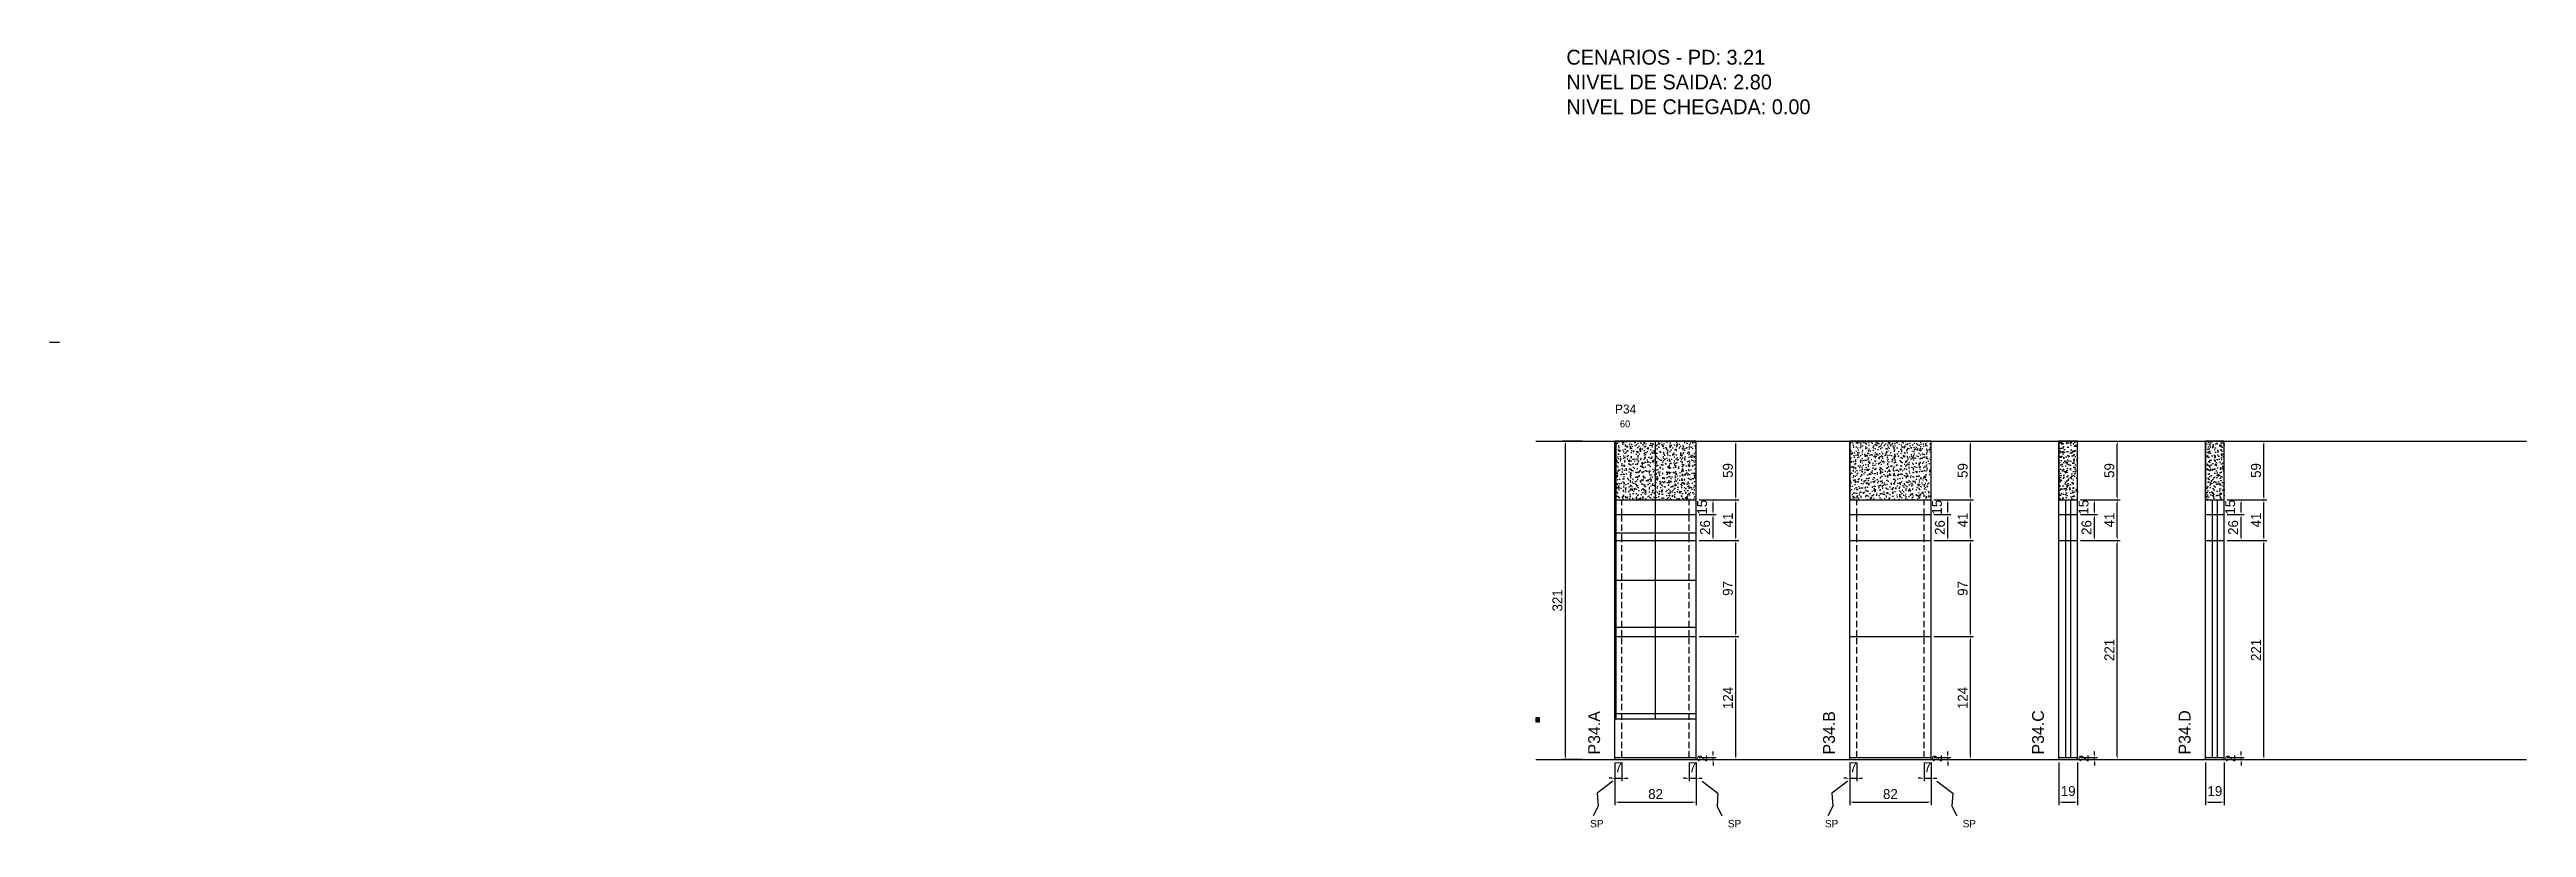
# Model space of a CAD drawing. Header units: centimetres. Extents: x -8500 to 4257, y -490 to 295.
# Drawn here: x -8500 to -6000, y -490 to 295 of the extents above; entities that cross this region are included whole.
import ezdxf

# ---------------------------------------------------------------- set-up
doc = ezdxf.new("R2010")
doc.units = ezdxf.units.CM
doc.linetypes.add('DASHED', pattern=[2, -2])
doc.linetypes.add('HIDDEN', pattern=[9.525, 6.35, -3.175])
for name, color, linetype in [('BARRA ANCORAGEM', 7, 'Continuous'), ('CHAPA', 140, 'Continuous'), ('CONCRETO', 150, 'Continuous'), ('COTA', 241, 'Continuous'), ('Folhas', 7, 'Continuous'), ('Madeira', 30, 'Continuous'), ('MEIO_PONT', 160, 'Continuous'), ('NIVEL', 7, 'Continuous'), ('NOMENCLATURA', 7, 'Continuous'), ('Nível', 160, 'Continuous'), ('Painéis', 200, 'Continuous'), ('Perfil Metálico', 150, 'Continuous'), ('SARR_2.2x7', 40, 'Continuous'), ('SARRAFO DE PRESSAO', 200, 'Continuous'), ('Sarrafo de Pressão', 42, 'HIDDEN'), ('texto', 7, 'Continuous'), ('TEXTO_GERAL', 7, 'Continuous')]:
    doc.layers.add(name, color=color, linetype=linetype)
doc.dimstyles.new('PAINEL', dxfattribs={"dimtxt": 10, "dimasz": 3, "dimexe": 3, "dimexo": 3, "dimgap": 3, "dimtad": 1, "dimcen": 2.5, "dimclrd": 4, "dimclre": 4, "dimclrt": 240, "dimazin": 3, "dimtfac": 1, "dimtmove": 0, "dimatfit": 3})

msp = doc.modelspace()

# ---------------------------------------------------------------- texts
at = {"layer": 'NOMENCLATURA'}
for s, p in [('CENARIOS - PD: 3.21', (-6969, 280)), ('NIVEL DE SAIDA: 2.80', (-6969, 255)), ('NIVEL DE CHEGADA: 0.00', (-6969, 230))]:
    msp.add_text(s, height=15, dxfattribs=at).set_placement(p)
for s, p in [('P34.A', (-6935, -416)), ('P34.B', (-6698, -416)), ('P34.C', (-6487, -416)), ('P34.D', (-6339, -416))]:
    msp.add_text(s, height=12, rotation=90, dxfattribs=at).set_placement(p)
at = {"layer": 'texto'}
msp.add_text('60', height=7, dxfattribs=at).set_placement((-6915, -86))
at = {"layer": 'texto', "color": 4, "char_height": 7.5, "attachment_point": 1}
for insert in [(-6945, -482), (-6806, -482), (-6708, -482), (-6569, -482)]:
    msp.add_mtext('SP', dxfattribs=dict(at, insert=insert))
at = {"layer": 'TEXTO_GERAL'}
msp.add_text('P34', height=9, dxfattribs=at).set_placement((-6920, -72))

# ---------------------------------------------------------------- blocks, each defined once
blk = doc.blocks.new('MULDURA')
at = {"layer": 'Paineis'}
for p, q in [((0, 0), (4, 4)), ((4, 0), (0, 4))]:
    blk.add_line(p, q, dxfattribs=at)
blk.add_lwpolyline([(0, 0), (4, 0), (4, 4), (0, 4)], close=True, dxfattribs=at)

# ---------------------------------------------------------------- dimensions: what is measured, and where the dimension line sits
at = {"layer": 'COTA'}
msp.add_linear_dim(base=(-6970, -421), p1=(-6950, -421), p2=(-6950, -100), angle=90, dimstyle='PAINEL', dxfattribs=at).render()
at = {"layer": 'COTA', "color": 4}
for base, p1, p2 in [((-6798, -159), (-6838, -159), (-6838, -100)), ((-6561, -159), (-6601, -159), (-6601, -100)), ((-6413, -159), (-6453, -159), (-6453, -100)), ((-6265, -159), (-6305, -159), (-6305, -100)), ((-6821, -174), (-6838, -174), (-6838, -159)), ((-6798, -200), (-6838, -200), (-6838, -159)), ((-6821, -200), (-6838, -200), (-6838, -174)), ((-6584, -174), (-6601, -174), (-6601, -159)), ((-6561, -200), (-6601, -200), (-6601, -159)), ((-6584, -200), (-6601, -200), (-6601, -174)), ((-6436, -174), (-6453, -174), (-6453, -159)), ((-6413, -200), (-6453, -200), (-6453, -159)), ((-6436, -200), (-6453, -200), (-6453, -174)), ((-6288, -174), (-6305, -174), (-6305, -159)), ((-6265, -200), (-6305, -200), (-6305, -159)), ((-6288, -200), (-6305, -200), (-6305, -174)), ((-6798, -297), (-6838, -297), (-6838, -200)), ((-6561, -297), (-6601, -297), (-6601, -200)), ((-6413, -421), (-6453, -421), (-6453, -200)), ((-6265, -421), (-6305, -421), (-6305, -200)), ((-6798, -421), (-6838, -421), (-6838, -297)), ((-6561, -421), (-6601, -421), (-6601, -297)), ((-6821, -421), (-6838, -421), (-6838, -419)), ((-6584, -421), (-6601, -421), (-6601, -419)), ((-6436, -421), (-6453, -421), (-6453, -419)), ((-6288, -421), (-6305, -421), (-6305, -419))]:
    msp.add_linear_dim(base=base, p1=p1, p2=p2, angle=90, dimstyle='PAINEL', dxfattribs=at).render()
for base, p1, p2 in [((-6920, -440), (-6920, -421), (-6913, -421)), ((-6920, -464), (-6920, -421), (-6838, -421)), ((-6845, -440), (-6845, -421), (-6838, -421)), ((-6683, -440), (-6683, -421), (-6676, -421)), ((-6683, -464), (-6683, -421), (-6601, -421)), ((-6608, -440), (-6608, -421), (-6601, -421)), ((-6472, -464), (-6472, -421), (-6453, -421)), ((-6324, -464), (-6324, -421), (-6305, -421))]:
    msp.add_linear_dim(base=base, p1=p1, p2=p2, dimstyle='PAINEL', dxfattribs=at).render()

# ---------------------------------------------------------------- hatches: boundary and pattern name
at = {"layer": 'COTA'}
h = msp.add_hatch(dxfattribs=at)
h.set_pattern_fill('AR-CONC', color=256, scale=0.05)
h.paths.add_polyline_path([(-6838, -159), (-6838, -100), (-6920, -100), (-6920, -159)])
h = msp.add_hatch(dxfattribs=at)
h.set_pattern_fill('AR-CONC', color=256, scale=0.05)
h.paths.add_polyline_path([(-6601, -159), (-6601, -100), (-6683, -100), (-6683, -159)])
h = msp.add_hatch(dxfattribs=at)
h.set_pattern_fill('AR-CONC', color=256, scale=0.05)
h.paths.add_polyline_path([(-6453, -159), (-6453, -100), (-6472, -100), (-6472, -159)])
h = msp.add_hatch(dxfattribs=at)
h.set_pattern_fill('AR-CONC', color=256, scale=0.05)
h.paths.add_polyline_path([(-6305, -159), (-6305, -100), (-6324, -100), (-6324, -159)])

# ---------------------------------------------------------------- linework, layer by layer
msp.add_line((-8500, 0), (-8490, 0))
at = {"layer": 'BARRA ANCORAGEM'}
msp.add_line((-8500, 0), (-8490, 0), dxfattribs=at)
at = {"layer": 'CHAPA'}
msp.add_lwpolyline([(-6920, -380), (-6918.8, -380), (-6918.8, -100), (-6920, -100)], close=True, dxfattribs=at)
at = {"layer": 'CONCRETO'}
msp.add_line((-8500, 0), (-8490, 0), dxfattribs=at)
at = {"layer": 'COTA'}
for p, q in [((-6920, -159), (-6920, -100)), ((-6920, -100), (-6838, -100)), ((-6838, -159), (-6838, -100)), ((-6683, -159), (-6683, -100)), ((-6683, -100), (-6601, -100)), ((-6601, -159), (-6601, -100)), ((-6472, -159), (-6472, -100)), ((-6472, -100), (-6453, -100)), ((-6453, -159), (-6453, -100)), ((-6324, -159), (-6324, -100)), ((-6324, -100), (-6305, -100)), ((-6305, -159), (-6305, -100))]:
    msp.add_line(p, q, dxfattribs=at)
for points in [[(-6838, -159), (-6838, -100), (-6920, -100), (-6920, -159)], [(-6601, -159), (-6601, -100), (-6683, -100), (-6683, -159)], [(-6453, -159), (-6453, -100), (-6472, -100), (-6472, -159)], [(-6305, -159), (-6305, -100), (-6324, -100), (-6324, -159)]]:
    msp.add_lwpolyline(points, close=True, dxfattribs=at)
at = {"layer": 'COTA', "color": 4}
for points in [[(-6922, -443), (-6938, -455), (-6937, -468), (-6942, -478)], [(-6832, -443), (-6816, -455), (-6817, -468), (-6812, -478)], [(-6685, -443), (-6701, -455), (-6700, -468), (-6705, -478)], [(-6595, -443), (-6579, -455), (-6580, -468), (-6575, -478)]]:
    msp.add_lwpolyline(points, dxfattribs=at)
at = {"layer": 'Folhas'}
msp.add_line((-8500, 0), (-8490, 0), dxfattribs=at)
at = {"layer": 'Madeira'}
for points in [[(-6920, -192.4), (-6838, -192.4)], [(-6920, -287.6), (-6838, -287.6)]]:
    msp.add_lwpolyline(points, dxfattribs=at)
at = {"layer": 'MEIO_PONT'}
msp.add_lwpolyline([(-6920, -240), (-6838, -240)], dxfattribs=at)
at = {"layer": 'NIVEL'}
msp.add_line((-8500, 0), (-8490, 0), dxfattribs=at)
at = {"layer": 'Nível', "linetype": 'DASHED'}
for points in [[(-7000, -100), (-6000, -100)], [(-7000, -421), (-6000, -421)]]:
    msp.add_lwpolyline(points, dxfattribs=at)
at = {"layer": 'Painéis'}
for p, q in [((-6920, -159), (-6838, -159)), ((-6920, -421), (-6920, -159)), ((-6920, -174), (-6838, -174)), ((-6838, -421), (-6838, -159)), ((-6683, -159), (-6601, -159)), ((-6683, -421), (-6683, -159)), ((-6683, -174), (-6601, -174)), ((-6601, -421), (-6601, -159)), ((-6472, -159), (-6453, -159)), ((-6472, -421), (-6472, -159)), ((-6472, -174), (-6453, -174)), ((-6453, -421), (-6453, -159)), ((-6324, -159), (-6305, -159)), ((-6324, -421), (-6324, -159)), ((-6324, -174), (-6305, -174)), ((-6305, -421), (-6305, -159)), ((-6920, -200), (-6838, -200)), ((-6683, -200), (-6601, -200)), ((-6472, -200), (-6453, -200)), ((-6324, -200), (-6305, -200)), ((-6920, -297), (-6838, -297)), ((-6683, -297), (-6601, -297)), ((-6920, -419), (-6838, -419)), ((-6683, -419), (-6601, -419)), ((-6472, -419), (-6453, -419)), ((-6324, -419), (-6305, -419))]:
    msp.add_line(p, q, dxfattribs=at)
msp.add_lwpolyline([(-6920, -380), (-6838, -380), (-6838, -100), (-6920, -100)], close=True, dxfattribs=at)
at = {"layer": 'Perfil Metálico'}
msp.add_line((-6879, -380), (-6879, -100), dxfattribs=at)
at = {"layer": 'SARR_2.2x7'}
for points in [[(-6465, -174), (-6465, -159)], [(-6465, -200), (-6465, -174)], [(-6460, -174), (-6460, -159)], [(-6460, -200), (-6460, -174)], [(-6317, -174), (-6317, -159)], [(-6317, -200), (-6317, -174)], [(-6312, -174), (-6312, -159)], [(-6312, -200), (-6312, -174)], [(-6465, -419), (-6465, -200)], [(-6460, -419), (-6460, -200)], [(-6317, -419), (-6317, -200)], [(-6312, -419), (-6312, -200)]]:
    msp.add_lwpolyline(points, dxfattribs=at)
at = {"layer": 'SARRAFO DE PRESSAO'}
msp.add_lwpolyline([(-6920, -380), (-6838, -380), (-6838, -375), (-6920, -375)], close=True, dxfattribs=at)
at = {"layer": 'Sarrafo de Pressão', "linetype": 'HIDDEN'}
for points in [[(-6913, -174), (-6913, -159)], [(-6913, -200), (-6913, -174)], [(-6845, -174), (-6845, -159)], [(-6845, -200), (-6845, -174)], [(-6676, -174), (-6676, -159)], [(-6676, -200), (-6676, -174)], [(-6608, -174), (-6608, -159)], [(-6608, -200), (-6608, -174)], [(-6913, -297), (-6913, -200)], [(-6845, -297), (-6845, -200)], [(-6676, -297), (-6676, -200)], [(-6608, -297), (-6608, -200)], [(-6913, -419), (-6913, -297)], [(-6845, -419), (-6845, -297)], [(-6676, -419), (-6676, -297)], [(-6608, -419), (-6608, -297)]]:
    msp.add_lwpolyline(points, dxfattribs=at)

# ---------------------------------------------------------------- block references
at = {"layer": 'COTA'}
msp.add_blockref('MULDURA', (-7000, -383), dxfattribs=at)

msp.set_redraw_order([(e.dxf.handle, doc.entitydb.next_handle()) for e in msp.query("TEXT MTEXT ATTDEF DIMENSION ARC_DIMENSION")])  # texts and dimensions are drawn at this point

doc.saveas('drawing.dxf')
